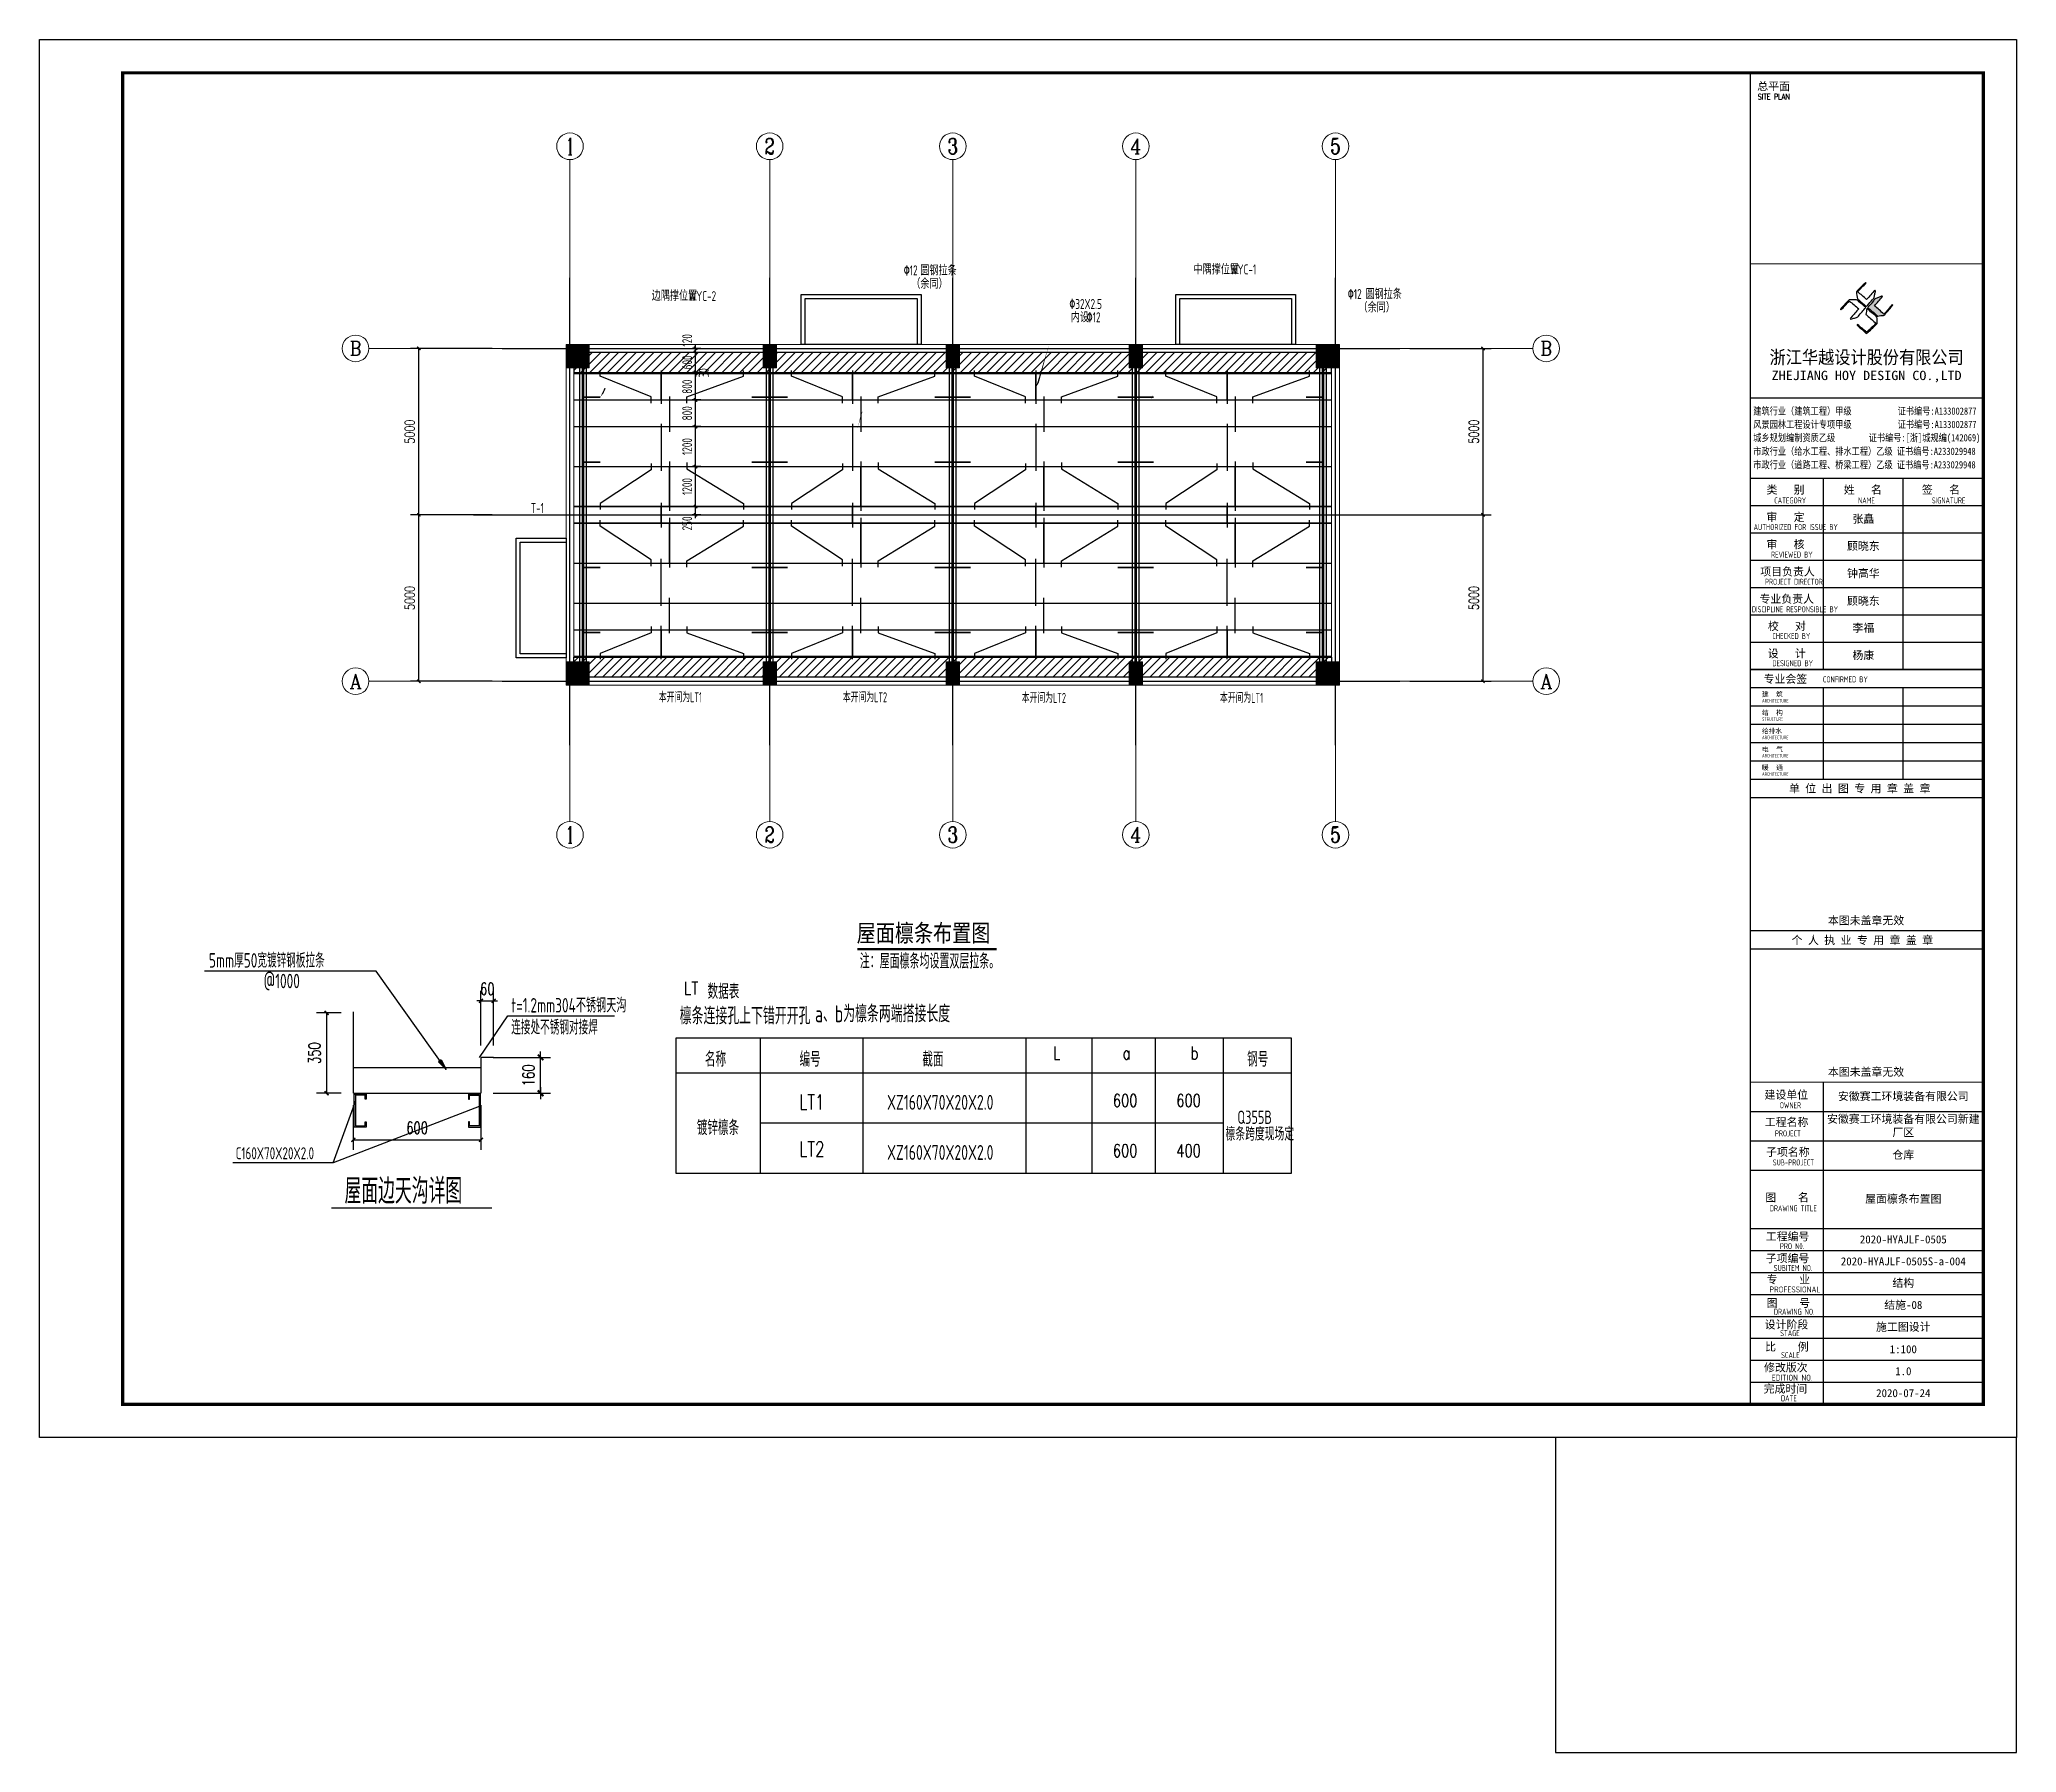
# Model space of a CAD drawing. Extents: x 1885024 to 3341100, y 16453725 to 19955423.
# Drawn here: x 3164089 to 3223489, y 18502973 to 18554430 of the extents above; entities that cross this region are included whole.
import ezdxf
from ezdxf.enums import TextEntityAlignment as Align

# ---------------------------------------------------------------- set-up
doc = ezdxf.new("R2010")
doc.units = 0
doc.header["$LTSCALE"] = 1000
doc.header["$MEASUREMENT"] = 0
doc.layers.get('Defpoints').update_dxf_attribs({"color": 250})
for name, color, linetype in [('03', 3, 'Continuous'), ('1', 7, 'Continuous'), ('AXIS', 3, 'Continuous'), ('AXIS_TEXT', 7, 'Continuous'), ('BALCONY', 6, 'Continuous'), ('DIM_SYMB', 165, 'Continuous'), ('GROUND', 150, 'Continuous'), ('PUB_DIM', 161, 'Continuous'), ('PUB_TEXT', 7, 'Continuous'), ('PUB_TEXT @ 1', 7, 'Continuous'), ('PUB_TITLE', 4, 'Continuous'), ('S-TEXT', 7, 'Continuous'), ('S_WALL', 11, 'Continuous'), ('TK', 4, 'Continuous'), ('图层1', 8, 'Continuous'), ('文字', 4, 'Continuous'), ('细实线', 7, 'Continuous')]:
    doc.layers.add(name, color=color, linetype=linetype)
for name, color, linetype, lineweight in [('COLU', 7, 'Continuous', 0), ('COLU_HATCH', 251, 'Continuous', 0), ('DIM', 3, 'Continuous', 0), ('TEXT', 4, 'Continuous', 0), ('梁', 4, 'Continuous', 18), ('梁集中标注', 2, 'Continuous', 25)]:
    doc.layers.add(name, color=color, linetype=linetype, lineweight=lineweight)
doc.styles.add('-宋体', font='', dxfattribs={"width": 0.8})
doc.styles.add('_HZDX', font='txt.shx', dxfattribs={"width": 0.8, "bigfont": 'HZDX.shx'})
doc.styles.add('_TCH_AXIS', font='COMPLEX', dxfattribs={"bigfont": 'GBCBIG'})
doc.styles.add('_TCH_DIM_T3', font='SIMPLEX', dxfattribs={"width": 0.705882, "bigfont": 'GBCBIG'})
doc.styles.add('COMPLEX', font='COMPLEX')
doc.styles.add('DIM_FONT', font='SIMPLEX', dxfattribs={"width": 0.7, "bigfont": 'GBCBIG'})
doc.styles.add('FromPkpm', font='Pkpmeng', dxfattribs={"width": 0.7, "bigfont": 'hztxt'})
doc.styles.add('HT', font='simhei.ttf', dxfattribs={"width": 0.7})
doc.styles.add('HZDX', font='txt', dxfattribs={"height": 4, "bigfont": 'HZDX'})
doc.styles.add('ROMANS', font='romans', dxfattribs={"width": 0.65, "height": 231.275})
doc.styles.add('TSSD_Dimension', font='tssdeng.shx', dxfattribs={"width": 0.7, "bigfont": 'hztxt.shx'})
doc.styles.add('TSSD_Label', font='tssdeng.shx', dxfattribs={"width": 0.7, "bigfont": 'hztxt.shx'})
doc.styles.add('TSSD_REIN', font='tssdeng.shx', dxfattribs={"width": 0.7, "bigfont": 'tssdchn.shx'})
doc.styles.add('图签宋体', font='', dxfattribs={"height": 300})
doc.styles.add('图签黑体', font='simhei.ttf', dxfattribs={"height": 550})
doc.styles.get('-宋体').set_extended_font_data('SimSun')
doc.styles.get('图签宋体').set_extended_font_data('NSimSun')
doc.dimstyles.new('_TCH_ARCH&&100', dxfattribs={"dimtxt": 297.5, "dimasz": 100, "dimexe": 250, "dimexo": 300, "dimgap": 126.25, "dimtad": 1, "dimdec": 0, "dimzin": 0, "dimdsep": 46, "dimtxsty": '_TCH_DIM_T3', "dimblk": 'ARCHTICK', "dimcen": 0.09, "dimclrt": 7, "dimazin": 2, "dimtfac": 1, "dimtdec": 0, "dimtix": 1, "dimtmove": 2, "dimatfit": 3, "dimfxl": 0, "dimtolj": 1, "dimtzin": 0, "dimarcsym": 0})
doc.dimstyles.new('DIMN', dxfattribs={"dimtxt": 300, "dimasz": 100, "dimexe": 250, "dimexo": 300, "dimgap": 150, "dimtad": 1, "dimdec": 0, "dimzin": 0, "dimdsep": 46, "dimtxsty": 'DIM_FONT', "dimblk": 'ARCHTICK', "dimcen": 0.09, "dimclrt": 7, "dimazin": 2, "dimtfac": 1, "dimtdec": 0, "dimtix": 1, "dimtmove": 2, "dimatfit": 3, "dimfxl": 0, "dimtolj": 1, "dimtzin": 0, "dimarcsym": 0})
doc.dimstyles.new('TSSD_100_100', dxfattribs={"dimtxt": 300, "dimasz": 100, "dimexe": 100, "dimexo": 250, "dimgap": 100, "dimtad": 1, "dimdec": 0, "dimzin": 0, "dimdsep": 46, "dimtxsty": 'TSSD_Dimension', "dimblk": 'ARCHTICK', "dimblk1": 'ARCHTICK', "dimblk2": 'ARCHTICK', "dimcen": 0, "dimdle": 100, "dimclrt": 7, "dimadec": 0, "dimazin": 0, "dimtfac": 1, "dimtdec": 0, "dimtix": 1, "dimtmove": 2, "dimatfit": 3, "dimfxl": 0, "dimtolj": 1, "dimtzin": 0, "dimarcsym": 0})

msp = doc.modelspace()

# ---------------------------------------------------------------- texts
at = {"layer": '1', "color": 0, "linetype": 'Continuous', "style": '_HZDX', "width": 0.8}
msp.add_text('LT', height=382.46, dxfattribs=at).set_placement((3183664.6, 18525625.4), align=Align.BOTTOM_CENTER)
at = {"layer": '1', "color": 0, "linetype": 'Continuous', "style": 'DIM_FONT', "width": 0.75}
for s, p in [('L', (3194546.3, 18523793.2)), ('a', (3196633, 18523793.2)), ('b', (3198673.1, 18523793.2))]:
    msp.add_text(s, height=382.5, dxfattribs=at).set_placement(p)
at = {"layer": 'DIM_SYMB', "color": 7, "style": 'HT', "width": 0.8}
msp.add_text('屋面檩条布置图', height=525.74, dxfattribs=at).set_placement((3188642, 18527325))
at = {"layer": 'PUB_TEXT', "color": 7, "style": 'TSSD_REIN', "width": 0.7}
msp.add_text('注：屋面檩条均设置双层拉条。', height=450, dxfattribs=at).set_placement((3188734.3, 18526383.8), align=Align.BOTTOM_LEFT)
at = {"layer": 'S-TEXT', "color": 7, "style": 'TSSD_REIN', "width": 0.7}
for s, p in [('圆钢拉条', (3190554.5, 18547346.1)), ('中隅撑位置', (3198763.7, 18547375.1)), ('WYC-1', (3199862.9, 18547375.1)), ('\x8212', (3190055.7, 18547346.1)), ('（余同）', (3190282.3, 18546946.1)), ('边隅撑位置', (3182483.8, 18546585.3)), ('WYC-2', (3183597.5, 18546573.3)), ('\x8232X2.5', (3195029.9, 18546336)), ('\x8212', (3203397.8, 18546634.7)), ('（余同）', (3203720, 18546234.7)), ('圆钢拉条', (3203929.5, 18546634.7)), ('内设', (3195076.7, 18545936)), ('\x8212', (3195552, 18545936)), ('T-1', (3178849.6, 18540207.4))]:
    msp.add_text(s, height=300, dxfattribs=at).set_placement(p)
at = {"layer": 'TEXT', "style": 'TSSD_Dimension', "width": 0.7}
for s, p in [('檩条连接孔上下错开开孔', (3183325.7, 18524846.3)), ('a、b为檩条两端搭接长度', (3187388.3, 18524908.6))]:
    msp.add_text(s, height=509.949, dxfattribs=at).set_placement(p)
at = {"layer": '文字', "color": 7, "linetype": 'Continuous', "ltscale": 0.5}
for s, height, style, width, p in [('数据表', 446.21, 'HZDX', 0.75, (3184160.7, 18525610.5)), ('名称', 446.21, 'HZDX', 0.75, (3184082.6, 18523572.6)), ('编号', 446.21, 'HZDX', 0.75, (3186924.5, 18523572.6)), ('截面', 446.21, 'HZDX', 0.75, (3190614.7, 18523572.6)), ('钢号', 446.21, 'HZDX', 0.75, (3200374.2, 18523572.6)), ('LT1', 446.21, 'HZDX', 0.75, (3186914.3, 18522289.8)), ('XZ160X70X20X2.0', 446.205, 'TSSD_REIN', 0.7, (3189554.4, 18522281.6)), ('600', 382.46, 'HZDX', 0.75, (3196338.8, 18522365.3)), ('600', 382.46, 'HZDX', 0.75, (3198245, 18522365.3)), ('Q355B', 399.96, 'TSSD_REIN', 0.7, (3200081, 18521856)), ('镀锌檩条', 446.21, 'HZDX', 0.75, (3183837.2, 18521517.9)), ('檩条跨度现场定', 399.96, 'TSSD_REIN', 0.7, (3199725.1, 18521354.4)), ('LT2', 446.21, 'HZDX', 0.75, (3186914.3, 18520875.9)), ('XZ160X70X20X2.0', 446.205, 'TSSD_REIN', 0.7, (3189554.4, 18520774.8)), ('600', 382.46, 'HZDX', 0.75, (3196338.8, 18520858.4)), ('400', 382.46, 'HZDX', 0.75, (3198245, 18520858.4))]:
    msp.add_text(s, height=height, dxfattribs=dict(at, style=style, width=width)).set_placement(p)
at = {"layer": '梁集中标注', "style": 'FromPkpm', "width": 0.58}
for s, p in [('本开间为LT1', (3182697, 18534522.2)), ('本开间为LT2', (3188226.5, 18534522.2)), ('本开间为LT2', (3193601.9, 18534503.8)), ('本开间为LT1', (3199556.8, 18534503.8))]:
    msp.add_text(s, height=300, dxfattribs=at).set_placement(p)

# ---------------------------------------------------------------- blocks, each defined once
blk = doc.blocks.new('_ArchTick')
at = {"color": 0, "linetype": 'ByBlock', "const_width": 0.4}
blk.add_lwpolyline([(-0.5, -0.5), (0.5, 0.5)], dxfattribs=at)
blk = doc.blocks.new('*D325')
at = {"layer": 'Defpoints', "color": 0}
for p in [(9006890, 16762223), (9006418, 16760110), (9006890, 16760110)]:
    blk.add_point(p, dxfattribs=at)
at = {"layer": 'PUB_DIM', "color": 0, "lineweight": -2}
for p, q in [((9006418, 16762223), (9006268, 16762223)), ((9006418, 16760560), (9006418, 16762598)), ((9006418, 16762223), (9006890, 16762223)), ((9006890, 16760560), (9006890, 16762598)), ((9006890, 16762223), (9007040, 16762223))]:
    blk.add_line(p, q, dxfattribs=at)
at = {"layer": 'PUB_DIM', "color": 0, "lineweight": -2, "xscale": 150, "yscale": 150, "zscale": 150}
blk.add_blockref('_ArchTick', (9006418, 16762223), dxfattribs=at)
at = {"layer": 'PUB_DIM', "color": 0, "lineweight": -2, "xscale": 150, "yscale": 150, "zscale": 150, "rotation": 180}
blk.add_blockref('_ArchTick', (9006890, 16762223), dxfattribs=at)
at = {"layer": 'PUB_DIM', "color": 7, "insert": (9006654, 16762673), "char_height": 450, "attachment_point": 5, "style": 'DIM_FONT'}
blk.add_mtext('\\A1;60', dxfattribs=at)
blk = doc.blocks.new('*D326')
at = {"layer": 'Defpoints', "color": 0}
for p in [(9001646, 16761773), (9000646, 16758771), (9001646, 16758771)]:
    blk.add_point(p, dxfattribs=at)
at = {"layer": 'PUB_DIM', "color": 0, "lineweight": -2}
for p, q in [((9001196, 16761773), (9000271, 16761773)), ((9000646, 16761773), (9000646, 16758771)), ((9001196, 16758771), (9000271, 16758771))]:
    blk.add_line(p, q, dxfattribs=at)
at = {"layer": 'PUB_DIM', "color": 0, "lineweight": -2, "xscale": 150, "yscale": 150, "zscale": 150}
for p, rotation in [((9000646, 16761773), 90), ((9000646, 16758771), 270)]:
    blk.add_blockref('_ArchTick', p, dxfattribs=dict(at, rotation=rotation))
at = {"layer": 'PUB_DIM', "color": 7, "insert": (9000196, 16760272), "char_height": 450, "attachment_point": 5, "rotation": 90, "style": 'DIM_FONT'}
blk.add_mtext('\\A1;350', dxfattribs=at)
blk = doc.blocks.new('*D327')
at = {"layer": 'Defpoints', "color": 0}
for p in [(9001646, 16758771), (9006418, 16758771), (9006418, 16757029)]:
    blk.add_point(p, dxfattribs=at)
at = {"layer": 'PUB_DIM', "color": 0, "lineweight": -2}
for p, q in [((9001646, 16758321), (9001646, 16756654)), ((9006418, 16758321), (9006418, 16756654)), ((9001646, 16757029), (9006418, 16757029))]:
    blk.add_line(p, q, dxfattribs=at)
at = {"layer": 'PUB_DIM', "color": 0, "lineweight": -2, "xscale": 150, "yscale": 150, "zscale": 150, "rotation": 180}
blk.add_blockref('_ArchTick', (9001646, 16757029), dxfattribs=at)
at = {"layer": 'PUB_DIM', "color": 0, "lineweight": -2, "xscale": 150, "yscale": 150, "zscale": 150}
blk.add_blockref('_ArchTick', (9006418, 16757029), dxfattribs=at)
at = {"layer": 'PUB_DIM', "color": 7, "insert": (9004032, 16757479), "char_height": 450, "attachment_point": 5, "style": 'DIM_FONT'}
blk.add_mtext('\\A1;600', dxfattribs=at)
blk = doc.blocks.new('_DIMX')
blk.add_line((-150, 0), (150, 0))
at = {"const_width": 50}
blk.add_lwpolyline([(-70, -70), (70, 70)], dxfattribs=at)
blk = doc.blocks.new('A$C053D6479')
at = {"layer": 'PUB_TITLE'}
h = blk.add_hatch(color=256, dxfattribs=at)
h.dxf.hatch_style = 1
edge = h.paths.add_edge_path()
edge.add_spline(control_points=[(1026, 827), (1105, 920), (1188, 1008), (1266, 1102)], knot_values=[13, 13, 13, 13, 14, 14, 14, 14], degree=3, periodic=0)
edge.add_spline(control_points=[(1266, 1102), (1258, 1111), (1249, 1119), (1239, 1116)], knot_values=[12, 12, 12, 12, 13, 13, 13, 13], degree=3, periodic=0)
edge.add_spline(control_points=[(1239, 1116), (1210, 1107), (1179, 1092), (1144, 1077)], knot_values=[11, 11, 11, 11, 12, 12, 12, 12], degree=3, periodic=0)
edge.add_spline(control_points=[(1144, 1077), (1109, 1063), (1069, 1053), (1047, 1038)], knot_values=[10, 10, 10, 10, 11, 11, 11, 11], degree=3, periodic=0)
edge.add_spline(control_points=[(1047, 1038), (1028, 1026), (1007, 992), (991, 972)], knot_values=[9, 9, 9, 9, 10, 10, 10, 10], degree=3, periodic=0)
edge.add_spline(control_points=[(991, 972), (942, 913), (899, 868), (849, 810)], knot_values=[8, 8, 8, 8, 9, 9, 9, 9], degree=3, periodic=0)
edge.add_spline(control_points=[(849, 810), (842, 801), (822, 776), (822, 775)], knot_values=[7, 7, 7, 7, 8, 8, 8, 8], degree=3, periodic=0)
edge.add_spline(control_points=[(822, 775), (823, 771), (848, 752), (859, 744)], knot_values=[6, 6, 6, 6, 7, 7, 7, 7], degree=3, periodic=0)
edge.add_spline(control_points=[(859, 744), (949, 670), (1035, 592), (1122, 521)], knot_values=[5, 5, 5, 5, 6, 6, 6, 6], degree=3, periodic=0)
edge.add_spline(control_points=[(1122, 521), (1153, 527), (1185, 530), (1217, 533)], knot_values=[4, 4, 4, 4, 5, 5, 5, 5], degree=3, periodic=0)
edge.add_spline(control_points=[(1217, 533), (1246, 535), (1293, 532), (1316, 542)], knot_values=[3, 3, 3, 3, 4, 4, 4, 4], degree=3, periodic=0)
edge.add_spline(control_points=[(1316, 542), (1327, 547), (1338, 565), (1349, 579)], knot_values=[2, 2, 2, 2, 3, 3, 3, 3], degree=3, periodic=0)
edge.add_spline(control_points=[(1349, 579), (1423, 670), (1507, 759), (1572, 848)], knot_values=[1, 1, 1, 1, 2, 2, 2, 2], degree=3, periodic=0)
edge.add_spline(control_points=[(1572, 848), (1564, 852), (1561, 861), (1551, 862)], knot_values=[0, 0, 0, 0, 1, 1, 1, 1], degree=3, periodic=0)
edge.add_spline(control_points=[(1551, 862), (1469, 769), (1393, 671), (1310, 579)], knot_values=[15, 15, 15, 15, 16, 16, 16, 16], degree=3, periodic=0)
edge.add_spline(control_points=[(1310, 579), (1216, 662), (1118, 742), (1026, 827)], knot_values=[14, 14, 14, 14, 15, 15, 15, 15], degree=3, periodic=0)
at = {"layer": 'TK'}
for points, knots in [([(1031, 1298), (1066, 1286), (1054, 1262), (1045, 1224), (1036, 1188), (1031, 1158), (1024, 1121), (1020, 1104), (1017, 1085), (1012, 1071), (1004, 1052), (976, 1026), (956, 1003), (906, 946), (866, 899), (814, 839), (806, 829), (789, 806), (787, 806), (777, 804), (728, 856), (719, 864), (651, 922), (580, 978), (514, 1036), (509, 1106), (488, 1176), (479, 1247), (570, 1343), (663, 1436), (758, 1526), (764, 1523), (768, 1518), (774, 1515), (693, 1422), (599, 1343), (520, 1249), (607, 1171), (698, 1096), (789, 1021), (874, 1109), (950, 1206), (1031, 1298)], [0, 0, 0, 0, 1, 1, 1, 2, 2, 2, 3, 3, 3, 4, 4, 4, 5, 5, 5, 6, 6, 6, 7, 7, 7, 8, 8, 8, 9, 9, 9, 10, 10, 10, 11, 11, 11, 12, 12, 12, 13, 13, 13, 14, 14, 14, 14]), ([(555, 949), (624, 891), (699, 833), (760, 773), (689, 691), (614, 604), (539, 517), (529, 505), (516, 487), (506, 482), (492, 475), (469, 472), (452, 467), (416, 456), (383, 448), (342, 438), (323, 433), (297, 422), (293, 440), (291, 452), (313, 470), (322, 480), (400, 566), (477, 652), (553, 736), (460, 815), (366, 894), (270, 970), (183, 883), (101, 791), (16, 703), (-18, 714), (9, 735), (28, 755), (103, 838), (192, 930), (266, 1005), (319, 1009), (387, 1005), (442, 1007), (456, 1008), (472, 1011), (485, 1007), (507, 1000), (534, 967), (555, 949)], [0, 0, 0, 0, 1, 1, 1, 2, 2, 2, 3, 3, 3, 4, 4, 4, 5, 5, 5, 6, 6, 6, 7, 7, 7, 8, 8, 8, 9, 9, 9, 10, 10, 10, 11, 11, 11, 12, 12, 12, 13, 13, 13, 14, 14, 14, 15, 15, 15, 15]), ([(1097, 490), (1100, 425), (1106, 361), (1107, 294), (1018, 207), (925, 121), (830, 33), (818, 21), (800, 0), (787, 0), (768, -1), (725, 49), (712, 60), (662, 103), (616, 143), (568, 186), (545, 207), (518, 224), (499, 250), (501, 259), (511, 261), (516, 267), (609, 192), (696, 111), (785, 33), (883, 118), (977, 208), (1070, 298), (992, 373), (892, 456), (803, 534), (791, 544), (768, 561), (766, 569), (761, 588), (776, 634), (780, 655), (785, 690), (788, 721), (795, 746), (897, 661), (998, 576), (1097, 490)], [0, 0, 0, 0, 1, 1, 1, 2, 2, 2, 3, 3, 3, 4, 4, 4, 5, 5, 5, 6, 6, 6, 7, 7, 7, 8, 8, 8, 9, 9, 9, 10, 10, 10, 11, 11, 11, 12, 12, 12, 13, 13, 13, 14, 14, 14, 14]), ([(1551, 862), (1561, 861), (1564, 852), (1572, 848), (1507, 759), (1423, 670), (1349, 579), (1338, 565), (1327, 547), (1316, 542), (1293, 532), (1246, 535), (1217, 533), (1185, 530), (1153, 527), (1122, 521), (1035, 592), (949, 670), (859, 744), (848, 752), (823, 771), (822, 775), (822, 776), (842, 801), (849, 810), (899, 868), (942, 913), (991, 972), (1007, 992), (1028, 1026), (1047, 1038), (1069, 1053), (1109, 1063), (1144, 1077), (1179, 1092), (1210, 1107), (1239, 1116), (1249, 1119), (1258, 1111), (1266, 1102), (1188, 1008), (1105, 920), (1026, 827), (1118, 742), (1216, 662), (1310, 579), (1393, 671), (1469, 769), (1551, 862)], [0, 0, 0, 0, 1, 1, 1, 2, 2, 2, 3, 3, 3, 4, 4, 4, 5, 5, 5, 6, 6, 6, 7, 7, 7, 8, 8, 8, 9, 9, 9, 10, 10, 10, 11, 11, 11, 12, 12, 12, 13, 13, 13, 14, 14, 14, 15, 15, 15, 16, 16, 16, 16])]:
    blk.add_open_spline(points, degree=3, knots=knots, dxfattribs=at)
blk = doc.blocks.new('GeYuanFrame_45562804', base_point=(18.76, 4.34))
at = {"layer": 'PUB_TITLE'}
for points in [[(554.76, 235.14), (554.76, 292.54)], [(578.76, 235.14), (578.76, 292.54)], [(554.76, 202.14), (554.76, 229.64)], [(578.76, 202.14), (578.76, 229.64)], [(554.76, 14.34), (554.76, 111.14)]]:
    blk.add_lwpolyline(points, dxfattribs=at)
at = {"layer": 'TK'}
for p, q in [((43.76, 414.34), (602.76, 414.34)), ((532.76, 316.74), (602.76, 316.74)), ((532.76, 284.34), (602.76, 284.34)), ((532.76, 276.14), (602.76, 276.14)), ((532.76, 267.94), (602.76, 267.94)), ((532.76, 259.74), (602.76, 259.74)), ((532.76, 251.54), (602.76, 251.54)), ((532.76, 243.34), (602.76, 243.34)), ((532.76, 235.14), (602.76, 235.14)), ((532.76, 235.14), (602.76, 235.14)), ((532.76, 102.34), (602.76, 102.34)), ((532.76, 93.54), (602.76, 93.54)), ((532.76, 84.74), (554.76, 84.74)), ((532.76, 84.74), (602.76, 84.74)), ((532.76, 67.18), (602.76, 67.18)), ((532.76, 67.14), (602.76, 67.14)), ((532.76, 60.58), (602.76, 60.58)), ((532.76, 53.98), (602.76, 53.98)), ((532.76, 47.38), (602.76, 47.38)), ((532.76, 40.78), (602.76, 40.78)), ((532.76, 34.18), (602.76, 34.18)), ((532.76, 27.58), (602.76, 27.58)), ((532.76, 20.98), (602.76, 20.98)), ((532.76, 14.34), (602.76, 14.34))]:
    blk.add_line(p, q, dxfattribs=at)
for points in [[(18.76, 424.34), (612.76, 424.34), (612.76, 4.34), (18.76, 4.34), (18.76, 424.34)], [(532.76, 292.54), (602.76, 292.54)], [(532.76, 235.14), (602.76, 235.14)], [(532.76, 229.64), (602.76, 229.64)], [(532.76, 224.14), (602.76, 224.14)], [(532.76, 218.64), (602.76, 218.64)], [(532.76, 213.14), (602.76, 213.14)], [(532.76, 207.64), (602.76, 207.64)], [(532.76, 202.14), (602.76, 202.14)], [(532.76, 196.64), (602.76, 196.64)], [(532.76, 151.14), (602.76, 151.14)]]:
    blk.add_lwpolyline(points, dxfattribs=at)
at = {"layer": 'TK', "const_width": 1}
blk.add_lwpolyline([(602.76, 414.34), (43.76, 414.34), (43.76, 14.34), (602.76, 14.34)], close=True, dxfattribs=at)
at = {"layer": 'TK'}
for points, const_width in [([(532.76, 414.34), (532.76, 14.34)], 0.4), ([(532.76, 356.95), (602.76, 356.95)], 0.35), ([(532.76, 292.54), (602.76, 292.54)], 0.35), ([(532.76, 292.54), (602.76, 292.54)], 0.35), ([(532.76, 235.14), (602.76, 235.14)], 0.35), ([(532.76, 202.14), (602.76, 202.14)], 0.35), ([(532.76, 156.64), (602.76, 156.64)], 0.35), ([(532.76, 111.14), (602.76, 111.14)], 0.35), ([(532.76, 67.18), (602.76, 67.18)], 0.35)]:
    blk.add_lwpolyline(points, dxfattribs=dict(at, const_width=const_width))
at = {"layer": 'PUB_TITLE', "xscale": 0.01000000000021828, "yscale": 0.01000000000021828, "zscale": 0.01}
blk.add_blockref('A$C053D6479', (559.86, 336.08), dxfattribs=at)
at = {"layer": 'TK', "style": '图签宋体'}
for s, height, p in [('总平面', 2.4, (534.9, 409.1)), ('类   别', 2.4, (537.65, 287.9)), ('姓   名', 2.4, (560.87, 287.9)), ('签   名', 2.4, (584.35, 287.9)), ('审   定', 2.4, (537.65, 279.7)), ('审   核', 2.4, (537.65, 271.5)), ('项目负责人', 2.4, (535.8, 263.3)), ('专业负责人', 2.4, (535.56, 255.1)), ('校   对', 2.4, (538.06, 246.9)), ('设   计', 2.4, (538.03, 238.7)), ('专业会签', 2.4, (536.79, 231.05)), ('建  筑', 1.44, (536.28, 226.92)), ('结  构', 1.44, (536.28, 221.42)), ('给排水', 1.44, (536.28, 215.92)), ('电  气', 1.44, (536.28, 210.42)), ('暖  通', 1.44, (536.28, 204.92)), ('单 位 出 图 专 用 章 盖 章', 2.4, (544.39, 198.16)), ('本图未盖章无效', 2.4, (556.1, 158.51)), ('个 人 执 业 专 用 章 盖 章', 2.4, (545.19, 152.58)), ('本图未盖章无效', 2.4, (556.1, 113.01)), ('建设单位', 2.4, (537.06, 106.14)), ('工程名称', 2.4, (537.14, 97.93)), ('子项名称', 2.4, (537.52, 88.95)), ('图    名', 2.4, (537.3, 75.3)), ('工程编号', 2.4, (537.44, 63.58)), ('子项编号', 2.4, (537.44, 57)), ('专    业', 2.4, (537.68, 50.69)), ('图    号', 2.4, (537.69, 43.58)), ('设计阶段', 2.4, (537.12, 37.12)), ('比    例', 2.4, (537.26, 30.44)), ('修改版次', 2.4, (536.91, 24.22)), ('完成时间', 2.4, (536.79, 17.83))]:
    blk.add_text(s, height=height, dxfattribs=at).set_placement(p)
at = {"layer": 'TK'}
for s, height, style, width, p in [('SITE PLAN', 1.697, 'ROMANS', 0.76, (535.02, 406.31)), ('建筑行业（建筑工程）甲级           证书编号:A133002877', 2.2, '-宋体', 0.8, (533.67, 311.64)), ('风景园林工程设计专项甲级           证书编号:A133002877', 2.2, '-宋体', 0.8, (533.67, 307.62)), ('城乡规划编制资质乙级        证书编号:[浙]城规编(142069)', 2.2, '-宋体', 0.8, (533.67, 303.63)), ('市政行业（给水工程、排水工程）乙级 证书编号:A233029948', 2.2, '-宋体', 0.8, (533.67, 299.55)), ('市政行业（道路工程、桥梁工程）乙级 证书编号:A233029948', 2.2, '-宋体', 0.8, (533.67, 295.5)), ('CATEGORY', 1.8, 'TSSD_REIN', 0.7, (539.99, 284.98)), ('NAME', 1.8, 'TSSD_REIN', 0.7, (565.18, 284.98)), ('SIGNATURE', 1.8, 'TSSD_REIN', 0.7, (587.34, 284.98)), ('AUTHORIZED FOR ISSUE BY', 1.8, 'TSSD_REIN', 0.7, (533.79, 276.98)), ('REVIEWED BY', 1.8, 'TSSD_REIN', 0.7, (539.03, 268.72)), ('PROJECT DIRECTOR', 1.8, 'TSSD_REIN', 0.7, (537.22, 260.55)), ('DISCIPLINE RESPONSIBLE BY', 1.8, 'TSSD_REIN', 0.7, (533.25, 252.28)), ('CHECKED BY', 1.8, 'TSSD_REIN', 0.7, (539.42, 244.25)), ('DESIGNED BY', 1.8, 'TSSD_REIN', 0.7, (539.43, 236.08)), ('CONFIRMED BY', 1.8, 'TSSD_REIN', 0.7, (554.61, 231.23)), ('ARCHITECTURE', 1.08, 'TSSD_REIN', 0.7, (536.32, 225.15)), ('STRUCTURE', 1.08, 'TSSD_REIN', 0.7, (536.32, 219.65)), ('ARCHITECTURE', 1.08, 'TSSD_REIN', 0.7, (536.32, 214.15)), ('ARCHITECTURE', 1.08, 'TSSD_REIN', 0.7, (536.32, 208.65)), ('ARCHITECTURE', 1.08, 'TSSD_REIN', 0.7, (536.32, 203.15)), ('OWNER', 1.8, 'TSSD_REIN', 0.7, (541.65, 103.29)), ('PROJECT', 1.8, 'TSSD_REIN', 0.7, (540.19, 94.83)), ('SUB-PROJECT', 1.8, 'TSSD_REIN', 0.7, (539.53, 86.11)), ('DRAWING TITLE', 1.8, 'TSSD_REIN', 0.7, (538.64, 72.34)), ('PRO N0.', 1.8, 'TSSD_REIN', 0.7, (541.68, 60.96)), ('SUBITEM NO.', 1.8, 'TSSD_REIN', 0.7, (539.82, 54.39)), ('PROFESSIONAL', 1.8, 'TSSD_REIN', 0.8, (538.55, 47.95)), ('DRAWING NO.', 1.8, 'TSSD_REIN', 0.7, (539.86, 41.26)), ('STAGE', 1.8, 'TSSD_REIN', 0.7, (541.76, 34.84)), ('SCALE', 1.8, 'TSSD_REIN', 0.7, (542.05, 28.23)), ('EDITION NO.', 1.8, 'TSSD_REIN', 0.8, (539.2, 21.45)), ('DATE', 1.8, 'TSSD_REIN', 0.7, (542, 15.26))]:
    blk.add_text(s, height=height, dxfattribs=dict(at, style=style, width=width)).set_placement(p)
for s, height, style, width, p in [('浙江华越设计股份有限公司', 3.96, 'HT', 0.9, (567.74, 328.97)), ('ZHEJIANG HOY DESIGN CO.,LTD', 2.8, '图签黑体', 1.11, (567.73, 323.1))]:
    blk.add_text(s, height=height, dxfattribs=dict(at, style=style, width=width)).set_placement(p, align=Align.MIDDLE)
at = {"layer": 'TK', "char_height": 2.4, "attachment_point": 5, "style": '图签宋体'}
for s, insert, width in [('张矗', (566.76, 280.21), 24), ('顾晓东', (566.76, 272.04), 24), ('钟高华', (566.76, 263.84), 24), ('顾晓东', (566.76, 255.57), 24), ('李福', (566.76, 247.44), 24), ('杨康', (566.76, 239.24), 24), ('安徽赛工环境装备有限公司', (578.76, 106.74), 48), ('安徽赛工环境装备有限公司新建厂区', (578.76, 97.94), 48), ('仓库', (578.76, 89.14), 48), ('屋面檩条布置图', (578.76, 75.94), 48), ('2020-HYAJLF-0505', (578.76, 63.88), 48), ('2020-HYAJLF-0505S-a-004', (578.76, 57.28), 48), ('结构', (578.76, 50.68), 48), ('结施-08', (578.76, 44.08), 48), ('施工图设计', (578.76, 37.48), 48), ('1:100', (578.76, 30.88), 48), ('1.0', (578.76, 24.28), 48), ('2020-07-24', (578.76, 17.69), 48)]:
    blk.add_mtext(s, dxfattribs=dict(at, insert=insert, width=width))
blk = doc.blocks.new('_AXISO')
blk.add_circle((0, 0), 0.5)
at = {"layer": 'AXIS_TEXT', "style": 'COMPLEX', "width": 1.041667}
blk.add_attdef('A', text='', height=0.56, dxfattribs=at).set_placement((-0.25, -0.28), (0.25, -0.28), align=Align.FIT)
blk = doc.blocks.new('q321q321321')
at = {"color": 35, "linetype": 'ByBlock', "ltscale": 3}
for p, q in [((773216, 220218), (773216, 229891)), ((773296, 220218), (773296, 229891)), ((773336, 220218), (773336, 229891)), ((773416, 220218), (773416, 229891))]:
    blk.add_line(p, q, dxfattribs=at)
for points in [[(773216, 229891), (773416, 229891)], [(773216, 220218), (773416, 220218)]]:
    blk.add_lwpolyline(points, dxfattribs=at)
blk = doc.blocks.new('*D141')
at = {"layer": 'Defpoints', "color": 0}
for p in [(3175485, 18540152), (3177985, 18540152), (3177985, 18535152)]:
    blk.add_point(p, dxfattribs=at)
at = {"layer": 'DIM', "color": 0, "lineweight": -2}
for p, q in [((3177685, 18540152), (3175235, 18540152)), ((3175485, 18535152), (3175485, 18540152)), ((3177685, 18535152), (3175235, 18535152))]:
    blk.add_line(p, q, dxfattribs=at)
at = {"layer": 'DIM', "color": 0, "lineweight": -2, "xscale": 100, "yscale": 100, "zscale": 100}
for p, rotation in [((3175485, 18540152), 90), ((3175485, 18535152), 270)]:
    blk.add_blockref('_ArchTick', p, dxfattribs=dict(at, rotation=rotation))
at = {"layer": 'DIM', "color": 7, "insert": (3175210, 18537652), "char_height": 297.5, "attachment_point": 5, "rotation": 90, "style": '_TCH_DIM_T3'}
blk.add_mtext('\\A1;5000', dxfattribs=at)
blk = doc.blocks.new('*D142')
at = {"layer": 'Defpoints', "color": 0}
for p in [(3175485, 18545152), (3177985, 18545152), (3177985, 18540152)]:
    blk.add_point(p, dxfattribs=at)
at = {"layer": 'DIM', "color": 0, "lineweight": -2}
for p, q in [((3177685, 18545152), (3175235, 18545152)), ((3175485, 18540152), (3175485, 18545152)), ((3177685, 18540152), (3175235, 18540152))]:
    blk.add_line(p, q, dxfattribs=at)
at = {"layer": 'DIM', "color": 0, "lineweight": -2, "xscale": 100, "yscale": 100, "zscale": 100}
for p, rotation in [((3175485, 18545152), 90), ((3175485, 18540152), 270)]:
    blk.add_blockref('_ArchTick', p, dxfattribs=dict(at, rotation=rotation))
at = {"layer": 'DIM', "color": 7, "insert": (3175210, 18542652), "char_height": 297.5, "attachment_point": 5, "rotation": 90, "style": '_TCH_DIM_T3'}
blk.add_mtext('\\A1;5000', dxfattribs=at)
blk = doc.blocks.new('*D143')
at = {"layer": 'Defpoints', "color": 0}
for p in [(3204960, 18540152), (3207460, 18540152), (3204960, 18535152)]:
    blk.add_point(p, dxfattribs=at)
at = {"layer": 'DIM', "color": 0, "lineweight": -2}
for p, q in [((3205260, 18540152), (3207710, 18540152)), ((3207460, 18535152), (3207460, 18540152)), ((3205260, 18535152), (3207710, 18535152))]:
    blk.add_line(p, q, dxfattribs=at)
at = {"layer": 'DIM', "color": 0, "lineweight": -2, "xscale": 100, "yscale": 100, "zscale": 100}
for p, rotation in [((3207460, 18540152), 90), ((3207460, 18535152), 270)]:
    blk.add_blockref('_ArchTick', p, dxfattribs=dict(at, rotation=rotation))
at = {"layer": 'DIM', "color": 7, "insert": (3207185, 18537652), "char_height": 297.5, "attachment_point": 5, "rotation": 90, "style": '_TCH_DIM_T3'}
blk.add_mtext('\\A1;5000', dxfattribs=at)
blk = doc.blocks.new('*D144')
at = {"layer": 'Defpoints', "color": 0}
for p in [(3204960, 18545152), (3207460, 18545152), (3204960, 18540152)]:
    blk.add_point(p, dxfattribs=at)
at = {"layer": 'DIM', "color": 0, "lineweight": -2}
for p, q in [((3205260, 18545152), (3207710, 18545152)), ((3207460, 18540152), (3207460, 18545152)), ((3205260, 18540152), (3207710, 18540152))]:
    blk.add_line(p, q, dxfattribs=at)
at = {"layer": 'DIM', "color": 0, "lineweight": -2, "xscale": 100, "yscale": 100, "zscale": 100}
for p, rotation in [((3207460, 18545152), 90), ((3207460, 18540152), 270)]:
    blk.add_blockref('_ArchTick', p, dxfattribs=dict(at, rotation=rotation))
at = {"layer": 'DIM', "color": 7, "insert": (3207185, 18542652), "char_height": 297.5, "attachment_point": 5, "rotation": 90, "style": '_TCH_DIM_T3'}
blk.add_mtext('\\A1;5000', dxfattribs=at)
blk = doc.blocks.new('ytuyiy')
at = {"layer": 'S_WALL', "color": 3}
for points in [[(437908, -1228414), (437908, -1228226), (436379, -1227609), (436379, -1227431)], [(438986, -1228414), (438986, -1228226), (440687, -1227609), (440687, -1227431)], [(437908, -1230226), (437908, -1230414), (436379, -1231431), (436379, -1231609)], [(438986, -1230201), (438986, -1230389), (440687, -1231431), (440687, -1231609)], [(437908, -1233314), (437908, -1233126), (436379, -1232109), (436379, -1231931)], [(438986, -1233338), (438986, -1233151), (440687, -1232109), (440687, -1231931)], [(437908, -1235126), (437908, -1235314), (436379, -1235931), (436379, -1236109)], [(438986, -1235126), (438986, -1235314), (440687, -1235931), (440687, -1236109)]]:
    blk.add_lwpolyline(points, dxfattribs=at)
at = {"layer": 'S_WALL', "color": 2, "const_width": 50}
for points in [[(438215, -1227520), (438215, -1228320)], [(438462, -1230320), (438462, -1231520)], [(438215, -1231520), (438215, -1232020)], [(438462, -1232020), (438462, -1233220)], [(438215, -1236020), (438215, -1235220)]]:
    blk.add_lwpolyline(points, dxfattribs=at)
at = {"layer": 'S_WALL'}
for points in [[(438215, -1227432), (438215, -1228431)], [(438462, -1228213), (438462, -1229281)], [(438215, -1229032), (438215, -1230452)], [(438462, -1230165), (438462, -1231648)], [(438215, -1231410), (438215, -1232152)], [(438462, -1231865), (438462, -1233348)], [(438215, -1234507), (438215, -1233087)], [(438462, -1235326), (438462, -1234259)], [(438215, -1236107), (438215, -1235109)]]:
    blk.add_lwpolyline(points, dxfattribs=at)
blk = doc.blocks.new('uiuu')
at = {"layer": 'S_WALL', "const_width": 50}
for points in [[(436215, -1228231), (436755, -1228231)], [(436215, -1230188), (436755, -1230188)], [(436215, -1233352), (436755, -1233352)], [(436215, -1235308), (436755, -1235308)]]:
    blk.add_lwpolyline(points, dxfattribs=at)
blk = doc.blocks.new('*D145')
at = {"layer": 'Defpoints', "color": 0}
for p in [(3183798, 18540402), (3184212, 18540402), (3184212, 18540152)]:
    blk.add_point(p, dxfattribs=at)
at = {"layer": 'DIM', "color": 0, "lineweight": -2}
for p, q in [((3183962, 18540402), (3183698, 18540402)), ((3183962, 18540152), (3183698, 18540152)), ((3183798, 18540052), (3183798, 18540502))]:
    blk.add_line(p, q, dxfattribs=at)
at = {"layer": 'DIM', "color": 0, "lineweight": -2, "xscale": 100, "yscale": 100, "zscale": 100}
for p, rotation in [((3183798, 18540402), 90), ((3183798, 18540152), 270)]:
    blk.add_blockref('_ArchTick', p, dxfattribs=dict(at, rotation=rotation))
at = {"layer": 'DIM', "color": 7, "insert": (3183548, 18539894), "char_height": 300, "attachment_point": 5, "rotation": 90, "style": 'TSSD_Dimension'}
blk.add_mtext('\\A1;250', dxfattribs=at)
blk = doc.blocks.new('*D146')
at = {"layer": 'Defpoints', "color": 0}
for p in [(3183798, 18541602), (3184212, 18541602), (3184212, 18540402)]:
    blk.add_point(p, dxfattribs=at)
at = {"layer": 'DIM', "color": 0, "lineweight": -2}
for p, q in [((3183962, 18541602), (3183698, 18541602)), ((3183798, 18540302), (3183798, 18541702)), ((3183962, 18540402), (3183698, 18540402))]:
    blk.add_line(p, q, dxfattribs=at)
at = {"layer": 'DIM', "color": 0, "lineweight": -2, "xscale": 100, "yscale": 100, "zscale": 100}
for p, rotation in [((3183798, 18541602), 90), ((3183798, 18540402), 270)]:
    blk.add_blockref('_ArchTick', p, dxfattribs=dict(at, rotation=rotation))
at = {"layer": 'DIM', "color": 7, "insert": (3183548, 18541002), "char_height": 300, "attachment_point": 5, "rotation": 90, "style": 'TSSD_Dimension'}
blk.add_mtext('\\A1;1200', dxfattribs=at)
blk = doc.blocks.new('*D147')
at = {"layer": 'Defpoints', "color": 0}
for p in [(3183798, 18542802), (3184212, 18542802), (3184212, 18541602)]:
    blk.add_point(p, dxfattribs=at)
at = {"layer": 'DIM', "color": 0, "lineweight": -2}
for p, q in [((3183798, 18541502), (3183798, 18542902)), ((3183962, 18542802), (3183698, 18542802)), ((3183962, 18541602), (3183698, 18541602))]:
    blk.add_line(p, q, dxfattribs=at)
at = {"layer": 'DIM', "color": 0, "lineweight": -2, "xscale": 100, "yscale": 100, "zscale": 100}
for p, rotation in [((3183798, 18542802), 90), ((3183798, 18541602), 270)]:
    blk.add_blockref('_ArchTick', p, dxfattribs=dict(at, rotation=rotation))
at = {"layer": 'DIM', "color": 7, "insert": (3183548, 18542202), "char_height": 300, "attachment_point": 5, "rotation": 90, "style": 'TSSD_Dimension'}
blk.add_mtext('\\A1;1200', dxfattribs=at)
blk = doc.blocks.new('*D148')
at = {"layer": 'Defpoints', "color": 0}
for p in [(3183798, 18543602), (3184212, 18543602), (3184212, 18542802)]:
    blk.add_point(p, dxfattribs=at)
at = {"layer": 'DIM', "color": 0, "lineweight": -2}
for p, q in [((3183962, 18543602), (3183698, 18543602)), ((3183798, 18542702), (3183798, 18543702)), ((3183962, 18542802), (3183698, 18542802))]:
    blk.add_line(p, q, dxfattribs=at)
at = {"layer": 'DIM', "color": 0, "lineweight": -2, "xscale": 100, "yscale": 100, "zscale": 100}
for p, rotation in [((3183798, 18543602), 90), ((3183798, 18542802), 270)]:
    blk.add_blockref('_ArchTick', p, dxfattribs=dict(at, rotation=rotation))
at = {"layer": 'DIM', "color": 7, "insert": (3183548, 18543202), "char_height": 300, "attachment_point": 5, "rotation": 90, "style": 'TSSD_Dimension'}
blk.add_mtext('\\A1;800', dxfattribs=at)
blk = doc.blocks.new('*D149')
at = {"layer": 'Defpoints', "color": 0}
for p in [(3183798, 18544402), (3184212, 18544402), (3184212, 18543602)]:
    blk.add_point(p, dxfattribs=at)
at = {"layer": 'DIM', "color": 0, "lineweight": -2}
for p, q in [((3183962, 18544402), (3183698, 18544402)), ((3183798, 18543502), (3183798, 18544502)), ((3183962, 18543602), (3183698, 18543602))]:
    blk.add_line(p, q, dxfattribs=at)
at = {"layer": 'DIM', "color": 0, "lineweight": -2, "xscale": 100, "yscale": 100, "zscale": 100}
for p, rotation in [((3183798, 18544402), 90), ((3183798, 18543602), 270)]:
    blk.add_blockref('_ArchTick', p, dxfattribs=dict(at, rotation=rotation))
at = {"layer": 'DIM', "color": 7, "insert": (3183548, 18544002), "char_height": 300, "attachment_point": 5, "rotation": 90, "style": 'TSSD_Dimension'}
blk.add_mtext('\\A1;800', dxfattribs=at)
blk = doc.blocks.new('*D150')
at = {"layer": 'Defpoints', "color": 0}
for p in [(3183798, 18544432), (3184212, 18544432), (3184212, 18544402)]:
    blk.add_point(p, dxfattribs=at)
at = {"layer": 'DIM', "color": 0, "lineweight": -2}
for p, q in [((3183962, 18544432), (3183698, 18544432)), ((3183962, 18544402), (3183698, 18544402)), ((3183798, 18544432), (3183798, 18544532)), ((3183798, 18544402), (3183798, 18544432)), ((3183798, 18544402), (3183798, 18544302))]:
    blk.add_line(p, q, dxfattribs=at)
at = {"layer": 'DIM', "color": 0, "lineweight": -2, "xscale": 100, "yscale": 100, "zscale": 100}
for p, rotation in [((3183798, 18544432), 270), ((3183798, 18544402), 90)]:
    blk.add_blockref('_ArchTick', p, dxfattribs=dict(at, rotation=rotation))
at = {"layer": 'DIM', "color": 7, "insert": (3184048, 18544417), "char_height": 300, "attachment_point": 5, "rotation": 90, "style": 'TSSD_Dimension'}
blk.add_mtext('\\A1;30', dxfattribs=at)
blk = doc.blocks.new('*D151')
at = {"layer": 'Defpoints', "color": 0}
for p in [(3183798, 18545032), (3184212, 18545032), (3184212, 18544432)]:
    blk.add_point(p, dxfattribs=at)
at = {"layer": 'DIM', "color": 0, "lineweight": -2}
for p, q in [((3183962, 18545032), (3183698, 18545032)), ((3183798, 18545032), (3183798, 18545132)), ((3183798, 18544432), (3183798, 18545032)), ((3183962, 18544432), (3183698, 18544432)), ((3183798, 18544432), (3183798, 18544332))]:
    blk.add_line(p, q, dxfattribs=at)
at = {"layer": 'DIM', "color": 0, "lineweight": -2, "xscale": 100, "yscale": 100, "zscale": 100}
for p, rotation in [((3183798, 18545032), 270), ((3183798, 18544432), 90)]:
    blk.add_blockref('_ArchTick', p, dxfattribs=dict(at, rotation=rotation))
at = {"layer": 'DIM', "color": 7, "insert": (3183548, 18544732), "char_height": 300, "attachment_point": 5, "rotation": 90, "style": 'TSSD_Dimension'}
blk.add_mtext('\\A1;600', dxfattribs=at)
blk = doc.blocks.new('*D152')
at = {"layer": 'Defpoints', "color": 0}
for p in [(3183798, 18545152), (3184212, 18545152), (3184212, 18545032)]:
    blk.add_point(p, dxfattribs=at)
at = {"layer": 'DIM', "color": 0, "lineweight": -2}
for p, q in [((3183962, 18545152), (3183698, 18545152)), ((3183962, 18545032), (3183698, 18545032)), ((3183798, 18545152), (3183798, 18545252)), ((3183798, 18545032), (3183798, 18545152)), ((3183798, 18545032), (3183798, 18544932))]:
    blk.add_line(p, q, dxfattribs=at)
at = {"layer": 'DIM', "color": 0, "lineweight": -2, "xscale": 100, "yscale": 100, "zscale": 100}
for p, rotation in [((3183798, 18545152), 270), ((3183798, 18545032), 90)]:
    blk.add_blockref('_ArchTick', p, dxfattribs=dict(at, rotation=rotation))
at = {"layer": 'DIM', "color": 7, "insert": (3183548, 18545394), "char_height": 300, "attachment_point": 5, "rotation": 90, "style": 'TSSD_Dimension'}
blk.add_mtext('\\A1;120', dxfattribs=at)
blk = doc.blocks.new('4543543543')
for p, q in [((9000889.4, 16756176), (9001743, 16758501.2)), ((9006350.9, 16758277.3), (9000889.4, 16756176)), ((9000889.4, 16756176), (8997147, 16756176))]:
    blk.add_line(p, q)
for points in [[(9001684.9, 16758739.7), (9002132.6, 16758739.7), (9002132.6, 16758545.4), (9002088.5, 16758545.4), (9002088.5, 16758695.6), (9001729, 16758695.6), (9001729, 16757549), (9002088.5, 16757549), (9002088.5, 16757699.1), (9002132.6, 16757699.1), (9002132.6, 16757504.9), (9001684.9, 16757504.9), (9001684.9, 16758739.7)], [(9006395, 16758739.7), (9005947.4, 16758739.7), (9005947.4, 16758545.4), (9005991.5, 16758545.4), (9005991.5, 16758695.6), (9006350.9, 16758695.6), (9006350.9, 16757549), (9005991.5, 16757549), (9005991.5, 16757699.1), (9005947.4, 16757699.1), (9005947.4, 16757504.9), (9006395, 16757504.9), (9006395, 16758739.7)]]:
    blk.add_lwpolyline(points)
at = {"const_width": 56.7}
blk.add_lwpolyline([(9000830.2, 16754481.4), (9006826.7, 16754481.4)], dxfattribs=at)
at = {"layer": '03'}
for p, q in [((9002502.8, 16763328.9), (8996083.5, 16763328.9)), ((9005115, 16759662.8), (9002502.8, 16763328.9)), ((9004933.3, 16760023.5), (9004830.6, 16759950.3)), ((9004830.6, 16759950.3), (9005115, 16759662.8)), ((9004933.3, 16760023.5), (9005115, 16759662.8))]:
    blk.add_line(p, q, dxfattribs=at)
blk.add_solid([(9004830.6, 16759950.3), (9005115, 16759662.8), (9004933.3, 16760023.5)], dxfattribs=at)
at = {"layer": 'PUB_DIM'}
for p, q in [((9006867.7, 16760110), (9009019.1, 16760110)), ((9008644.1, 16758772.7), (9008644.1, 16760108.5)), ((9006867.7, 16758771.2), (9009019.1, 16758771.2))]:
    blk.add_line(p, q, dxfattribs=at)
at = {"layer": '图层1'}
for p, q in [((9006360.7, 16760110), (9007416.1, 16761666.7)), ((9007416.1, 16761666.7), (9011410, 16761666.7))]:
    blk.add_line(p, q, dxfattribs=at)
at = {"layer": '图层1', "const_width": 47.2}
for points in [[(9001646, 16761822.4), (9001646, 16758771.2)], [(9006890.2, 16760110), (9006417.7, 16760110)], [(9006417.7, 16760110), (9006417.7, 16758771.2)], [(9001646, 16759726), (9006417.7, 16759726)], [(9001646, 16758771.2), (9006417.7, 16758771.2)]]:
    blk.add_lwpolyline(points, dxfattribs=at)
at = {"layer": 'PUB_DIM', "xscale": 1.5, "yscale": 1.5, "zscale": 1.5}
for p, rotation in [((9008644.1, 16760110), 90), ((9008644.1, 16758771.2), 270)]:
    blk.add_blockref('_DIMX', p, dxfattribs=dict(at, rotation=rotation))
at = {"layer": 'PUB_DIM', "color": 7, "insert": (9008194.1, 16759440.6), "char_height": 450, "attachment_point": 5, "rotation": 90, "style": 'DIM_FONT'}
blk.add_mtext('\\A1;160', dxfattribs=at)
at = {"layer": 'PUB_TEXT', "style": 'TSSD_REIN', "width": 0.7}
for s, height, p in [('5mm厚50宽镀锌钢板拉条', 540.54, (8996250.6, 16763465.4)), ('@1000', 540.54, (8998298.5, 16762694.5)), ('连接处不锈钢对接焊', 540.54, (9007549.3, 16760964.2)), ('C160X70X20X2.0', 450, (8997250.8, 16756304.3))]:
    blk.add_text(s, height=height, dxfattribs=at).set_placement(p)
at = {"layer": 'PUB_TEXT @ 1', "style": 'TSSD_Label', "width": 0.7}
blk.add_text('t=1.2mm304不锈钢天沟', height=540.54, dxfattribs=at).set_placement((9007549.3, 16761788.2))
at = {"layer": 'TEXT', "style": 'TSSD_REIN', "width": 0.7}
blk.add_text('屋面边天沟详图', height=945, dxfattribs=at).set_placement((9001316.9, 16754642.7))
at = {"layer": 'PUB_DIM'}
for p1, p2, distance, text, picture, middle in [((9006417.7, 16760110), (9006890.2, 16760110), 2113.3, '60', '*D325', (9006654, 16762673.3)), ((9001646, 16761773.4), (9001646, 16758771.2), -999.7, '350', '*D326', (9000196.3, 16760272.3)), ((9001646, 16758771.2), (9006417.7, 16758771.2), -1742, '600', '*D327', (9004031.9, 16757479.2))]:
    dim = blk.add_aligned_dim(p1=p1, p2=p2, distance=distance, text=text, dimstyle='DIMN', override={"dimscale": 1.5, "dimlfac": 0.666667, "dimadec": 0}, dxfattribs=at)
    dim.commit()
    dim.dimension.update_dxf_attribs({"geometry": picture, "text_midpoint": middle})

# ---------------------------------------------------------------- dimensions: what is measured, and where the dimension line sits
at = {"layer": 'DIM'}
for base, p1, p2, angle, picture, middle, dimtype in [((3183798, 18545152.5), (3184211.6, 18545032.5), (3184211.6, 18545152.5), 270, '*D152', (3183548, 18545394.4), 128), ((3183798, 18544432.5), (3184211.6, 18544402.5), (3184211.6, 18544432.5), 270, '*D150', (3184048, 18544417.5), 128), ((3183798, 18540402.5), (3184211.6, 18540152.5), (3184211.6, 18540402.5), 90, '*D145', (3183548, 18539894.4), 129)]:
    dim = msp.add_linear_dim(base=base, p1=p1, p2=p2, angle=angle, dimstyle='TSSD_100_100', dxfattribs=at)
    dim.commit()
    dim.dimension.update_dxf_attribs({"geometry": picture, "text_midpoint": middle, "dimtype": dimtype})
for p1, p2, distance, picture, middle in [((3177985.3, 18540152.5), (3177985.3, 18545152.5), 2500, '*D142', (3175210.3, 18542652.5)), ((3204960.4, 18540152.5), (3204960.4, 18545152.5), -2500, '*D144', (3207185.4, 18542652.5)), ((3177985.3, 18535152.5), (3177985.3, 18540152.5), 2500, '*D141', (3175210.3, 18537652.5)), ((3204960.4, 18535152.5), (3204960.4, 18540152.5), -2500, '*D143', (3207185.4, 18537652.5))]:
    dim = msp.add_aligned_dim(p1=p1, p2=p2, distance=distance, dimstyle='_TCH_ARCH&&100', dxfattribs=at)
    dim.commit()
    dim.dimension.update_dxf_attribs({"geometry": picture, "text_midpoint": middle})
for base, p1, p2, picture, middle in [((3183798, 18545032.5), (3184211.6, 18544432.5), (3184211.6, 18545032.5), '*D151', (3183548, 18544732.5)), ((3183798, 18544402.5), (3184211.6, 18543602.5), (3184211.6, 18544402.5), '*D149', (3183548, 18544002.5)), ((3183798, 18543602.5), (3184211.6, 18542802.5), (3184211.6, 18543602.5), '*D148', (3183548, 18543202.5)), ((3183798, 18542802.5), (3184211.6, 18541602.5), (3184211.6, 18542802.5), '*D147', (3183548, 18542202.5)), ((3183798, 18541602.5), (3184211.6, 18540402.5), (3184211.6, 18541602.5), '*D146', (3183548, 18541002.5))]:
    dim = msp.add_linear_dim(base=base, p1=p1, p2=p2, angle=270, dimstyle='TSSD_100_100', dxfattribs=at)
    dim.commit()
    dim.dimension.update_dxf_attribs({"geometry": picture, "text_midpoint": middle})

# ---------------------------------------------------------------- hatches: boundary and pattern name
at = {"ltscale": 0.5}
h = msp.add_hatch(dxfattribs=at)
h.set_pattern_fill('ANSI31', color=6, scale=1500, style=0)
h.set_pattern_definition([(45, (487742.86, 35519.38), (-132.5825215, 132.5825215), [])])
h.paths.add_polyline_path([(3202907.3, 18535272.5), (3202907.3, 18535872.5), (3180147.3, 18535872.5), (3180147.3, 18535272.5)])
h.paths.add_polyline_path([(3202907.3, 18544432.5), (3202907.3, 18545032.5), (3180147.3, 18545032.5), (3180147.3, 18544432.5)])
at = {"layer": 'COLU_HATCH'}
for points in [[(3180607.3, 18544572.5), (3180607.3, 18545272.5), (3179907.3, 18545272.5), (3179907.3, 18544572.5)], [(3186227.3, 18544572.5), (3186227.3, 18545272.5), (3185827.3, 18545272.5), (3185827.3, 18544572.5)], [(3191727.3, 18544572.5), (3191727.3, 18545272.5), (3191327.3, 18545272.5), (3191327.3, 18544572.5)], [(3197227.3, 18544572.5), (3197227.3, 18545272.5), (3196827.3, 18545272.5), (3196827.3, 18544572.5)], [(3203147.3, 18544572.5), (3203147.3, 18545272.5), (3202447.3, 18545272.5), (3202447.3, 18544572.5)], [(3180607.3, 18535032.5), (3180607.3, 18535732.5), (3179907.3, 18535732.5), (3179907.3, 18535032.5)], [(3186227.3, 18535032.5), (3186227.3, 18535732.5), (3185827.3, 18535732.5), (3185827.3, 18535032.5)], [(3191727.3, 18535032.5), (3191727.3, 18535732.5), (3191327.3, 18535732.5), (3191327.3, 18535032.5)], [(3197227.3, 18535032.5), (3197227.3, 18535732.5), (3196827.3, 18535732.5), (3196827.3, 18535032.5)], [(3203147.3, 18535032.5), (3203147.3, 18535732.5), (3202447.3, 18535732.5), (3202447.3, 18535032.5)]]:
    msp.add_hatch(color=256, dxfattribs=at).paths.add_polyline_path(points)

# ---------------------------------------------------------------- linework, layer by layer
for points in [[(3202907.3, 18545032.5), (3180147.3, 18545032.5), (3180147.3, 18544432.5), (3202907.3, 18544432.5)], [(3180147.3, 18535872.5), (3202907.3, 18535872.5), (3202907.3, 18535272.5), (3180147.3, 18535272.5)], [(3223488.7, 18512430.2), (3209633.5, 18512430.2), (3209633.5, 18502973.2), (3223488.7, 18502973.2)]]:
    msp.add_lwpolyline(points, close=True)
at = {"layer": 'AXIS', "color": 1}
for p, q in [((3180027.3, 18533230.1), (3180027.3, 18547273.2)), ((3186027.3, 18533230.1), (3186027.3, 18547273.2)), ((3191527.3, 18533230.1), (3191527.3, 18547273.2)), ((3197027.3, 18533230.1), (3197027.3, 18547273.2)), ((3203027.3, 18533230.1), (3203027.3, 18547273.2)), ((3177985.3, 18545152.5), (3204960.4, 18545152.5)), ((3177985.3, 18535152.5), (3204960.4, 18535152.5))]:
    msp.add_line(p, q, dxfattribs=at)
msp.add_lwpolyline([(3177129.1, 18540152.5), (3205806.2, 18540152.5)], dxfattribs=at)
at = {"layer": 'COLU'}
for points in [[(3180607.3, 18544572.5), (3180607.3, 18545272.5), (3179907.3, 18545272.5), (3179907.3, 18544572.5)], [(3186227.3, 18544572.5), (3186227.3, 18545272.5), (3185827.3, 18545272.5), (3185827.3, 18544572.5)], [(3191727.3, 18544572.5), (3191727.3, 18545272.5), (3191327.3, 18545272.5), (3191327.3, 18544572.5)], [(3197227.3, 18544572.5), (3197227.3, 18545272.5), (3196827.3, 18545272.5), (3196827.3, 18544572.5)], [(3203147.3, 18544572.5), (3203147.3, 18545272.5), (3202447.3, 18545272.5), (3202447.3, 18544572.5)], [(3180607.3, 18535032.5), (3180607.3, 18535732.5), (3179907.3, 18535732.5), (3179907.3, 18535032.5)], [(3186227.3, 18535032.5), (3186227.3, 18535732.5), (3185827.3, 18535732.5), (3185827.3, 18535032.5)], [(3191727.3, 18535032.5), (3191727.3, 18535732.5), (3191327.3, 18535732.5), (3191327.3, 18535032.5)], [(3197227.3, 18535032.5), (3197227.3, 18535732.5), (3196827.3, 18535732.5), (3196827.3, 18535032.5)], [(3203147.3, 18535032.5), (3203147.3, 18535732.5), (3202447.3, 18535732.5), (3202447.3, 18535032.5)]]:
    msp.add_lwpolyline(points, close=True, dxfattribs=at)
at = {"layer": 'COLU_HATCH'}
for points in [[(3180607.3, 18544572.5), (3180607.3, 18545272.5), (3179907.3, 18545272.5), (3179907.3, 18544572.5)], [(3186227.3, 18544572.5), (3186227.3, 18545272.5), (3185827.3, 18545272.5), (3185827.3, 18544572.5)], [(3191727.3, 18544572.5), (3191727.3, 18545272.5), (3191327.3, 18545272.5), (3191327.3, 18544572.5)], [(3197227.3, 18544572.5), (3197227.3, 18545272.5), (3196827.3, 18545272.5), (3196827.3, 18544572.5)], [(3203147.3, 18544572.5), (3203147.3, 18545272.5), (3202447.3, 18545272.5), (3202447.3, 18544572.5)], [(3180607.3, 18535032.5), (3180607.3, 18535732.5), (3179907.3, 18535732.5), (3179907.3, 18535032.5)], [(3186227.3, 18535032.5), (3186227.3, 18535732.5), (3185827.3, 18535732.5), (3185827.3, 18535032.5)], [(3191727.3, 18535032.5), (3191727.3, 18535732.5), (3191327.3, 18535732.5), (3191327.3, 18535032.5)], [(3197227.3, 18535032.5), (3197227.3, 18535732.5), (3196827.3, 18535732.5), (3196827.3, 18535032.5)], [(3203147.3, 18535032.5), (3203147.3, 18535732.5), (3202447.3, 18535732.5), (3202447.3, 18535032.5)]]:
    msp.add_lwpolyline(points, close=True, dxfattribs=at)
at = {"layer": 'DIM'}
for p, q in [((3180027.3, 18546823.2), (3180027.3, 18550823.2)), ((3186027.3, 18546823.2), (3186027.3, 18550823.2)), ((3191527.3, 18546823.2), (3191527.3, 18550823.2)), ((3197027.3, 18546823.2), (3197027.3, 18550823.2)), ((3203027.3, 18546823.2), (3203027.3, 18550823.2)), ((3177985.3, 18545152.5), (3173985.3, 18545152.5)), ((3204960.4, 18545152.5), (3208960.4, 18545152.5)), ((3177985.3, 18535152.5), (3173985.3, 18535152.5)), ((3204960.4, 18535152.5), (3208960.4, 18535152.5)), ((3180027.3, 18533680.1), (3180027.3, 18530942.8)), ((3186027.3, 18533680.1), (3186027.3, 18530942.8)), ((3191527.3, 18533680.1), (3191527.3, 18530942.8)), ((3197027.3, 18533680.1), (3197027.3, 18530942.8)), ((3203027.3, 18533680.1), (3203027.3, 18530942.8))]:
    msp.add_line(p, q, dxfattribs=at)
at = {"layer": 'DIM_SYMB', "const_width": 70}
msp.add_lwpolyline([(3188662.4, 18527102.3), (3192845.9, 18527102.3)], dxfattribs=at)
at = {"layer": 'GROUND'}
for points in [[(3186977.3, 18546772.5), (3190577.3, 18546772.5), (3190577.3, 18545272.5), (3186977.3, 18545272.5)], [(3187097.3, 18546652.5), (3190457.3, 18546652.5), (3190457.3, 18545272.5), (3187097.3, 18545272.5)], [(3198227.3, 18546772.5), (3201827.3, 18546772.5), (3201827.3, 18545272.5), (3198227.3, 18545272.5)], [(3198347.3, 18546652.5), (3201707.3, 18546652.5), (3201707.3, 18545272.5), (3198347.3, 18545272.5)], [(3178407.3, 18539452.5), (3179907.3, 18539452.5), (3179907.3, 18535852.5), (3178407.3, 18535852.5)], [(3178407.3, 18535852.5), (3178407.3, 18539452.5), (3179907.3, 18539452.5), (3179907.3, 18535852.5)], [(3178527.3, 18535972.5), (3178527.3, 18539332.5), (3179907.3, 18539332.5), (3179907.3, 18535972.5)]]:
    msp.add_lwpolyline(points, close=True, dxfattribs=at)
at = {"layer": 'S-TEXT', "color": 7}
msp.add_lwpolyline([(3191419.7, 18547271.1, 0, 0, 0), (3189957.4, 18547271.1, 0, 0, 0), (3188870.2, 18543449.1, 80, 0, 0), (3188767.4, 18543175.3, 0, 0, 0)], format="xyseb", dxfattribs=at)
at = {"layer": 'S-TEXT', "color": 3}
for points in [[(3200722, 18547300.1, 0, 0, 0), (3198603.6, 18547300.1, 0, 0, 0), (3197653.1, 18544138.4, 80, 0, 0), (3197508.4, 18543691.2, 0, 0, 0)], [(3184400.9, 18546467.4, 0, 0, 0), (3182285.9, 18546467.4, 0, 0, 0), (3181099.6, 18543944.6, 80, 0, 0), (3180939, 18543691.2, 0, 0, 0)], [(3204678.5, 18546559.7, 0, 0, 0), (3203385.5, 18546559.7, 0, 0, 0), (3201708.6, 18544292.6, 80, 0, 0), (3201545.8, 18544060.6, 0, 0, 0)], [(3194020.2, 18543968.9, 0, 80, 0), (3194151.1, 18544259.7, 0, 0, 0), (3194683.7, 18546261, 0, 0, 0), (3196144.9, 18546261, 0, 0, 0)], [(3182770.2, 18540152.5, 0, 0, 0), (3178304.8, 18540152.5, 0, 0, 0), (3182320.2, 18540152.5, 120, 0, 0), (3182770.2, 18540152.5, 0, 0, 0)]]:
    msp.add_lwpolyline(points, format="xyseb", dxfattribs=at)
at = {"layer": 'S_WALL', "color": 6}
for p, q in [((3180147.3, 18544402.5), (3202907.3, 18544402.5)), ((3180147.3, 18543602.5), (3202907.3, 18543602.5)), ((3180147.3, 18542802.5), (3202907.3, 18542802.5)), ((3180147.3, 18541602.5), (3202907.3, 18541602.5)), ((3180147.3, 18538702.5), (3202907.3, 18538702.5)), ((3180147.3, 18537502.5), (3202907.3, 18537502.5)), ((3180147.3, 18536702.5), (3202907.3, 18536702.5)), ((3180147.3, 18535902.5), (3202907.3, 18535902.5))]:
    msp.add_line(p, q, dxfattribs=at)
at = {"layer": 'S_WALL', "color": 4, "const_width": 50}
for points in [[(3180147.3, 18540402.5), (3202907.3, 18540402.5)], [(3180147.3, 18539902.5), (3202907.3, 18539902.5)]]:
    msp.add_lwpolyline(points, dxfattribs=at)
at = {"layer": '梁', "lineweight": 18, "ltscale": 1}
for p, q in [((3180607.3, 18545272.5), (3185827.3, 18545272.5)), ((3180607.3, 18545032.5), (3185827.3, 18545032.5)), ((3186227.3, 18545272.5), (3191327.3, 18545272.5)), ((3186227.3, 18545032.5), (3191327.3, 18545032.5)), ((3191727.3, 18545272.5), (3196827.3, 18545272.5)), ((3191727.3, 18545032.5), (3196827.3, 18545032.5)), ((3197227.3, 18545272.5), (3202447.3, 18545272.5)), ((3197227.3, 18545032.5), (3202447.3, 18545032.5)), ((3179907.3, 18535732.5), (3179907.3, 18544572.5)), ((3180147.3, 18535732.5), (3180147.3, 18544572.5)), ((3202907.3, 18535732.5), (3202907.3, 18544572.5)), ((3203147.3, 18535732.5), (3203147.3, 18544572.5)), ((3180607.3, 18535272.5), (3185827.3, 18535272.5)), ((3186227.3, 18535272.5), (3191327.3, 18535272.5)), ((3191727.3, 18535272.5), (3196827.3, 18535272.5)), ((3197227.3, 18535272.5), (3202447.3, 18535272.5)), ((3180607.3, 18535032.5), (3185827.3, 18535032.5)), ((3186227.3, 18535032.5), (3191327.3, 18535032.5)), ((3191727.3, 18535032.5), (3196827.3, 18535032.5)), ((3197227.3, 18535032.5), (3202447.3, 18535032.5))]:
    msp.add_line(p, q, dxfattribs=at)
at = {"layer": '细实线'}
for p, q in [((3183216.6, 18520370.2), (3183216.6, 18524440.9)), ((3183216.6, 18524440.9), (3201694.5, 18524440.9)), ((3185750.8, 18520370.2), (3185750.8, 18524440.9)), ((3188827.8, 18524440.9), (3188827.8, 18520370.2)), ((3193720.6, 18524440.9), (3193720.6, 18520370.2)), ((3195708.2, 18524440.9), (3195708.2, 18520370.2)), ((3197614.3, 18524440.9), (3197614.3, 18520370.2)), ((3199654.4, 18524440.9), (3199654.4, 18520370.2)), ((3201694.5, 18524440.9), (3201694.5, 18520370.2)), ((3201694.5, 18523383.9), (3183216.6, 18523383.9)), ((3199654.4, 18521877.1), (3185750.8, 18521877.1)), ((3201694.5, 18520370.2), (3183216.6, 18520370.2))]:
    msp.add_line(p, q, dxfattribs=at)

# ---------------------------------------------------------------- block references
at = {"xscale": 100, "yscale": 100, "zscale": 100}
msp.add_blockref('GeYuanFrame_45562804', (3164088.7, 18512430.2), dxfattribs=at)
for name, p in [('ytuyiy', (2744555.5, 19771922.2)), ('ytuyiy', (2750305.5, 19771922.2)), ('ytuyiy', (2755805.5, 19771922.2)), ('ytuyiy', (2761555.5, 19771922.2)), ('uiuu', (2744184.4, 19771922.2)), ('uiuu', (2749272.7, 19771922.2)), ('uiuu', (2749812.5, 19771922.2)), ('uiuu', (2754772.7, 19771922.2)), ('uiuu', (2755312.5, 19771922.2)), ('uiuu', (2760272.7, 19771922.2)), ('uiuu', (2760812.5, 19771922.2)), ('uiuu', (2765924.2, 19771922.2))]:
    msp.add_blockref(name, p)
at = {"layer": 'BALCONY', "xscale": 0.803999999538064, "yscale": 0.803999999538064, "zscale": 0.804}
msp.add_blockref('4543543543', (-4063807.4, 5048724.1), dxfattribs=at)
at = {"layer": 'DIM'}
ref = msp.add_blockref('_AXISO', (3180027.3, 18551223.2), dxfattribs=dict(at, xscale=800, yscale=800, zscale=800))
ref.add_attrib('A', '1', dxfattribs={"layer": 'AXIS_TEXT', "height": 514.7, "style": '_TCH_AXIS'}).set_placement((3179917, 18550965.9), (3180137.6, 18550965.9), align=Align.FIT)
ref = msp.add_blockref('_AXISO', (3186027.3, 18551223.2), dxfattribs=dict(at, xscale=800, yscale=800, zscale=800))
ref.add_attrib('A', '2', dxfattribs={"layer": 'AXIS_TEXT', "height": 465.9, "style": '_TCH_AXIS'}).set_placement((3185872, 18550990.3), (3186182.6, 18550990.3), align=Align.FIT)
ref = msp.add_blockref('_AXISO', (3191527.3, 18551223.2), dxfattribs=dict(at, xscale=800, yscale=800, zscale=800))
ref.add_attrib('A', '3', dxfattribs={"layer": 'AXIS_TEXT', "height": 465.9, "style": '_TCH_AXIS'}).set_placement((3191372, 18550990.3), (3191682.6, 18550990.3), align=Align.FIT)
ref = msp.add_blockref('_AXISO', (3197027.3, 18551223.2), dxfattribs=dict(at, xscale=800, yscale=800, zscale=800))
ref.add_attrib('A', '4', dxfattribs={"layer": 'AXIS_TEXT', "height": 445.4, "style": '_TCH_AXIS'}).set_placement((3196857.6, 18551000.5), (3197197, 18551000.5), align=Align.FIT)
ref = msp.add_blockref('_AXISO', (3203027.3, 18551223.2), dxfattribs=dict(at, xscale=800, yscale=800, zscale=800))
ref.add_attrib('A', '5', dxfattribs={"layer": 'AXIS_TEXT', "height": 465.9, "style": '_TCH_AXIS'}).set_placement((3202872, 18550990.3), (3203182.6, 18550990.3), align=Align.FIT)
ref = msp.add_blockref('_AXISO', (3173585.3, 18545152.5), dxfattribs=dict(at, xscale=800, yscale=800, zscale=800))
ref.add_attrib('A', 'B', dxfattribs={"layer": 'AXIS_TEXT', "height": 435.3, "style": '_TCH_AXIS'}).set_placement((3173409.2, 18544934.9), (3173761.5, 18544934.9), align=Align.FIT)
ref = msp.add_blockref('_AXISO', (3209360.4, 18545152.5), dxfattribs=dict(at, xscale=800, yscale=800, zscale=800))
ref.add_attrib('A', 'B', dxfattribs={"layer": 'AXIS_TEXT', "height": 435.3, "style": '_TCH_AXIS'}).set_placement((3209184.2, 18544934.9), (3209536.6, 18544934.9), align=Align.FIT)
ref = msp.add_blockref('_AXISO', (3173585.3, 18535152.5), dxfattribs=dict(at, xscale=800, yscale=800, zscale=800))
ref.add_attrib('A', 'A', dxfattribs={"layer": 'AXIS_TEXT', "height": 425.2, "style": '_TCH_AXIS'}).set_placement((3173403.1, 18534939.9), (3173767.6, 18534939.9), align=Align.FIT)
ref = msp.add_blockref('_AXISO', (3209360.4, 18535152.5), dxfattribs=dict(at, xscale=800, yscale=800, zscale=800))
ref.add_attrib('A', 'A', dxfattribs={"layer": 'AXIS_TEXT', "height": 425.2, "style": '_TCH_AXIS'}).set_placement((3209178.2, 18534939.9), (3209542.6, 18534939.9), align=Align.FIT)
ref = msp.add_blockref('_AXISO', (3180027.3, 18530542.8), dxfattribs=dict(at, xscale=800, yscale=800, zscale=800))
ref.add_attrib('A', '1', dxfattribs={"layer": 'AXIS_TEXT', "height": 514.7, "style": '_TCH_AXIS'}).set_placement((3179917, 18530285.4), (3180137.6, 18530285.4), align=Align.FIT)
ref = msp.add_blockref('_AXISO', (3186027.3, 18530542.8), dxfattribs=dict(at, xscale=800, yscale=800, zscale=800))
ref.add_attrib('A', '2', dxfattribs={"layer": 'AXIS_TEXT', "height": 465.9, "style": '_TCH_AXIS'}).set_placement((3185872, 18530309.8), (3186182.6, 18530309.8), align=Align.FIT)
ref = msp.add_blockref('_AXISO', (3191527.3, 18530542.8), dxfattribs=dict(at, xscale=800, yscale=800, zscale=800))
ref.add_attrib('A', '3', dxfattribs={"layer": 'AXIS_TEXT', "height": 465.9, "style": '_TCH_AXIS'}).set_placement((3191372, 18530309.8), (3191682.6, 18530309.8), align=Align.FIT)
ref = msp.add_blockref('_AXISO', (3197027.3, 18530542.8), dxfattribs=dict(at, xscale=800, yscale=800, zscale=800))
ref.add_attrib('A', '4', dxfattribs={"layer": 'AXIS_TEXT', "height": 445.4, "style": '_TCH_AXIS'}).set_placement((3196857.6, 18530320.1), (3197197, 18530320.1), align=Align.FIT)
ref = msp.add_blockref('_AXISO', (3203027.3, 18530542.8), dxfattribs=dict(at, xscale=800, yscale=800, zscale=800))
ref.add_attrib('A', '5', dxfattribs={"layer": 'AXIS_TEXT', "height": 465.9, "style": '_TCH_AXIS'}).set_placement((3202872, 18530309.8), (3203182.6, 18530309.8), align=Align.FIT)
at = {"layer": 'S_WALL'}
for p in [(2407103.6, 18314951.2), (2412711.6, 18315081.2), (2418211.6, 18315081.2), (2423711.6, 18315081.2), (2429343.1, 18315081.2)]:
    msp.add_blockref('q321q321321', p, dxfattribs=at)

msp.set_redraw_order([(e.dxf.handle, doc.entitydb.next_handle()) for e in msp.query("TEXT MTEXT ATTDEF DIMENSION ARC_DIMENSION")])  # texts and dimensions are drawn at this point

doc.saveas('drawing.dxf')
